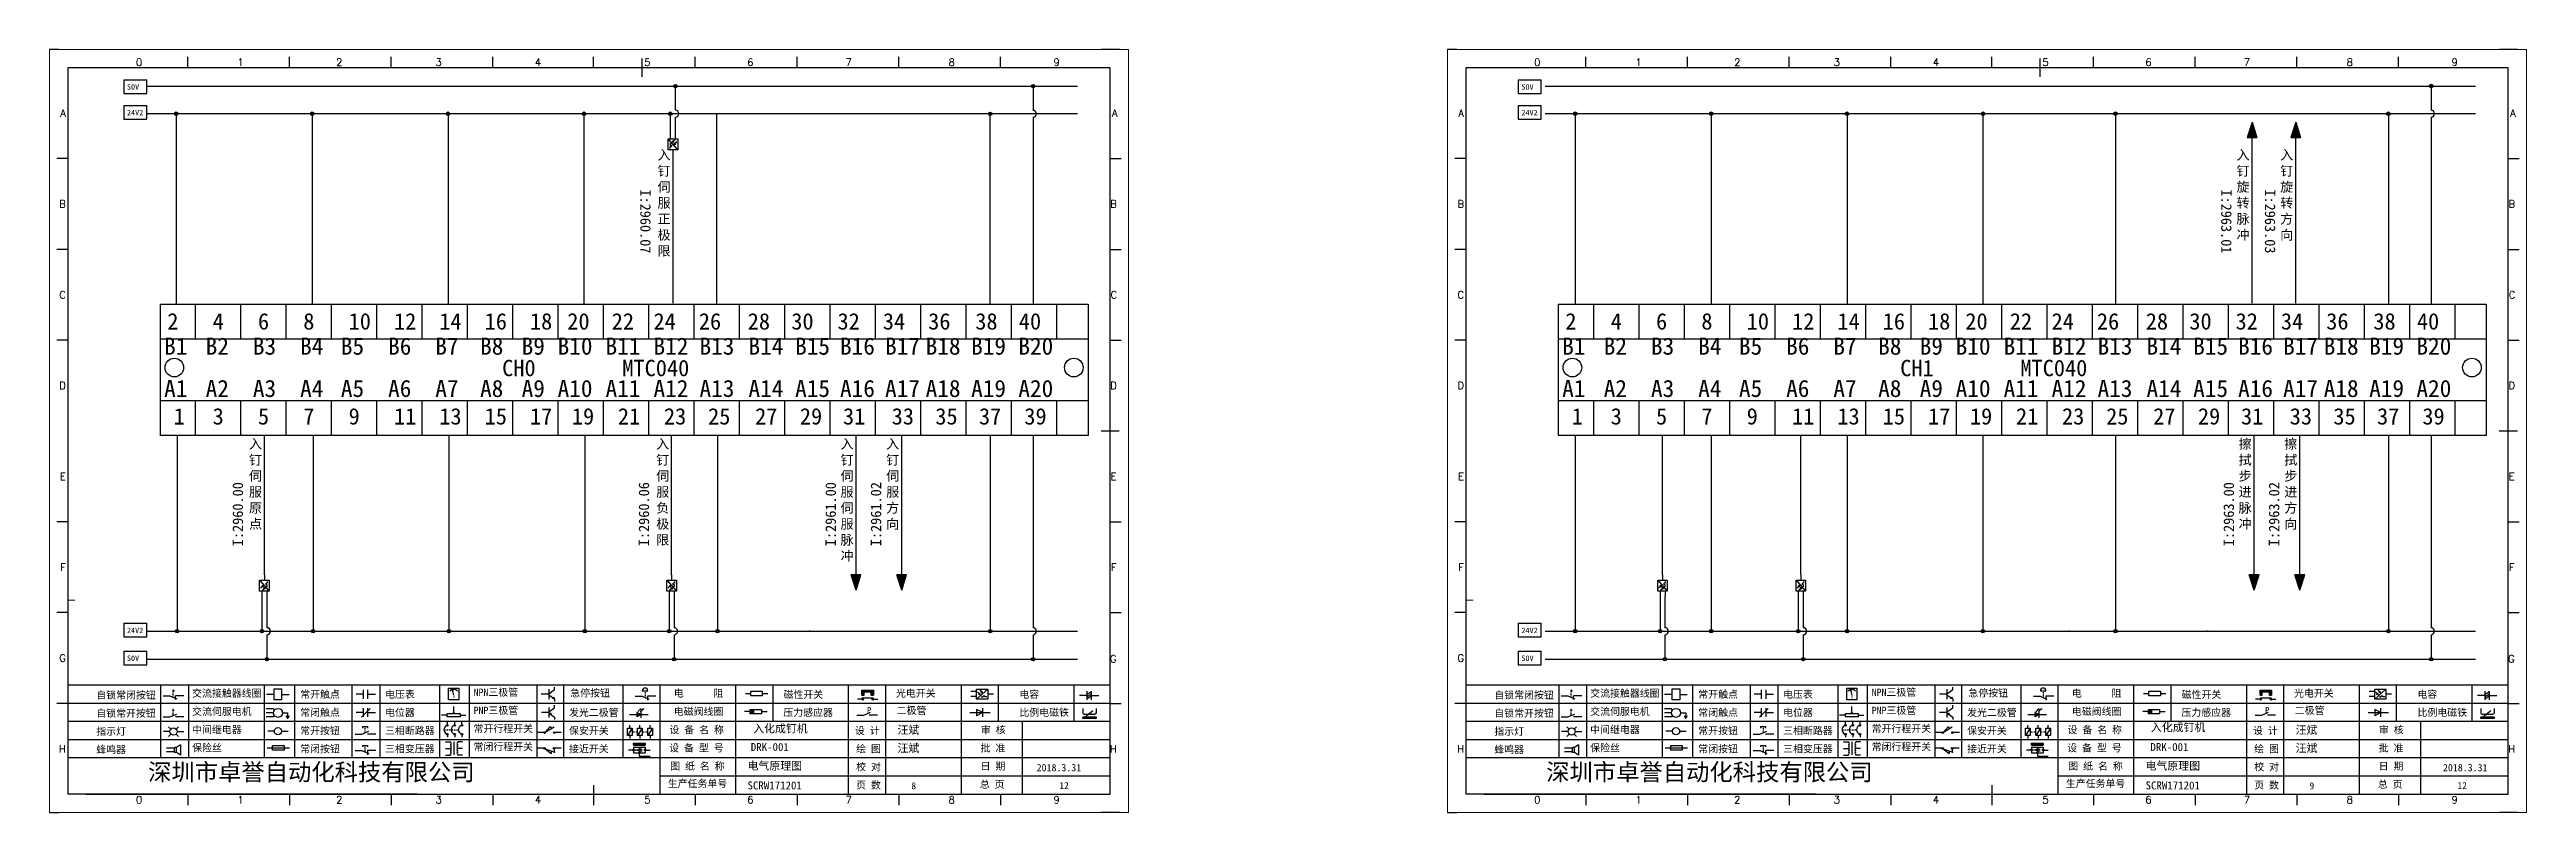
# Model space of a CAD drawing. Header units: millimetres. Extents: x 175 to 4940, y -2082 to 1907.
# Drawn here: x 1312 to 1994, y 399 to 609 of the extents above; entities that cross this region are included whole.
import ezdxf
from ezdxf.enums import TextEntityAlignment as Align

# ---------------------------------------------------------------- set-up
doc = ezdxf.new("R2010")
doc.units = ezdxf.units.MM
doc.layers.add('AE_BOR', color=1, linetype='Continuous')
doc.layers.add('MISC', color=2, linetype='Continuous')
doc.styles.get("Standard").update_dxf_attribs({"font": ''})
doc.styles.add('WD', font='romans.shx', dxfattribs={"width": 0.8, "bigfont": 'gbcbig.shx'})
doc.styles.add('样式 0', font='')
doc.styles.add('汉字', font='')
doc.styles.get('Standard').set_extended_font_data('SimSun')
doc.styles.get('样式 0').set_extended_font_data('KaiTi_GB2312')
doc.styles.get('汉字').set_extended_font_data('新宋体')

msp = doc.modelspace()

# ---------------------------------------------------------------- texts
at = {"color": 0, "lineweight": -2, "attachment_point": 1}
for s, insert, char_height, width in [('{\\H0.91667x;\\C256;入钉伺服正极限}', (1479.012, 581.394), 2.88, 5.06563), ('{\\H0.91667x;\\C256;入钉旋转脉冲}', (1913.696, 581.394), 2.88, 5.06563), ('{\\H0.91667x;\\C256;入钉旋转方向}', (1925.73, 581.394), 2.88, 5.06563), ('2', (1344.048, 536.524), 4.518, 6.91533), ('4', (1356.528, 536.524), 4.518, 6.91533), ('6', (1369.008, 536.524), 4.518, 6.91533), ('8', (1381.488, 536.524), 4.518, 6.91533), ('10', (1393.968, 536.524), 4.5182, 6.91533), ('12', (1406.448, 536.524), 4.5182, 6.91533), ('14', (1418.928, 536.524), 4.5182, 6.91533), ('16', (1431.408, 536.524), 4.5182, 6.91533), ('18', (1443.888, 536.524), 4.5182, 6.91533), ('20', (1454.16, 536.524), 4.5182, 6.91533), ('22', (1466.395, 536.524), 4.5182, 6.91533), ('24', (1477.893, 536.524), 4.5182, 6.91533), ('26', (1490.373, 536.524), 4.5182, 6.91533), ('28', (1503.835, 536.524), 4.5182, 6.91533), ('30', (1515.824, 536.524), 4.5182, 6.91533), ('32', (1528.549, 536.524), 4.5182, 6.91533), ('34', (1541.03, 536.524), 4.5182, 6.91533), ('36', (1553.51, 536.524), 4.5182, 6.91533), ('38', (1566.48, 536.524), 4.5182, 6.91533), ('40', (1578.469, 536.524), 4.5182, 6.91533), ('2', (1728.928, 536.524), 4.518, 6.91533), ('4', (1741.408, 536.524), 4.518, 6.91533), ('6', (1753.888, 536.524), 4.518, 6.91533), ('8', (1766.368, 536.524), 4.518, 6.91533), ('10', (1778.848, 536.524), 4.5182, 6.91533), ('12', (1791.328, 536.524), 4.5182, 6.91533), ('14', (1803.808, 536.524), 4.5182, 6.91533), ('16', (1816.288, 536.524), 4.5182, 6.91533), ('18', (1828.768, 536.524), 4.5182, 6.91533), ('20', (1839.04, 536.524), 4.5182, 6.91533), ('22', (1851.275, 536.524), 4.5182, 6.91533), ('24', (1862.773, 536.524), 4.5182, 6.91533), ('26', (1875.253, 536.524), 4.5182, 6.91533), ('28', (1888.715, 536.524), 4.5182, 6.91533), ('30', (1900.704, 536.524), 4.5182, 6.91533), ('32', (1913.429, 536.524), 4.5182, 6.91533), ('34', (1925.91, 536.524), 4.5182, 6.91533), ('36', (1938.39, 536.524), 4.5182, 6.91533), ('38', (1951.36, 536.524), 4.5182, 6.91533), ('40', (1963.349, 536.524), 4.5182, 6.91533), ('B1', (1343.175, 529.781), 4.7064, 7.20347), ('B2', (1354.614, 529.781), 4.7064, 7.20347), ('B3', (1367.614, 529.781), 4.7064, 7.20347), ('B4', (1380.614, 529.781), 4.7064, 7.20347), ('B5', (1391.83, 529.781), 4.7064, 7.20347), ('B6', (1404.83, 529.781), 4.7064, 7.20347), ('B7', (1417.83, 529.781), 4.7064, 7.20347), ('B8', (1430.161, 529.781), 4.7064, 7.20347), ('B9', (1441.6, 529.781), 4.7064, 7.20347), ('B10', (1451.502, 529.781), 4.7064, 7.20347), ('B11', (1464.702, 529.781), 4.7064, 7.20347), ('B12', (1477.902, 529.781), 4.7064, 7.20347), ('B13', (1490.563, 529.781), 4.7064, 7.20347), ('B14', (1504.043, 529.781), 4.7064, 7.20347), ('B15', (1516.883, 529.781), 4.7064, 7.20347), ('B16', (1529.244, 529.781), 4.7064, 7.20347), ('B17', (1541.642, 529.781), 4.7064, 7.20347), ('B18', (1552.824, 529.781), 4.7064, 7.20347), ('B19', (1565.345, 529.781), 4.7064, 7.20347), ('B20', (1578.345, 529.781), 4.7064, 7.20347), ('B1', (1728.055, 529.781), 4.7064, 7.20347), ('B2', (1739.494, 529.781), 4.7064, 7.20347), ('B3', (1752.494, 529.781), 4.7064, 7.20347), ('B4', (1765.494, 529.781), 4.7064, 7.20347), ('B5', (1776.71, 529.781), 4.7064, 7.20347), ('B6', (1789.71, 529.781), 4.7064, 7.20347), ('B7', (1802.71, 529.781), 4.7064, 7.20347), ('B8', (1815.041, 529.781), 4.7064, 7.20347), ('B9', (1826.48, 529.781), 4.7064, 7.20347), ('B10', (1836.382, 529.781), 4.7064, 7.20347), ('B11', (1849.582, 529.781), 4.7064, 7.20347), ('B12', (1862.782, 529.781), 4.7064, 7.20347), ('B13', (1875.443, 529.781), 4.7064, 7.20347), ('B14', (1888.923, 529.781), 4.7064, 7.20347), ('B15', (1901.763, 529.781), 4.7064, 7.20347), ('B16', (1914.124, 529.781), 4.7064, 7.20347), ('B17', (1926.522, 529.781), 4.7064, 7.20347), ('B18', (1937.704, 529.781), 4.7064, 7.20347), ('B19', (1950.225, 529.781), 4.7064, 7.20347), ('B20', (1963.225, 529.781), 4.7064, 7.20347), (' CH0      ^IMTC040 ', (1433.16, 523.676), 4.51818, 97.09992), (' CH1      ^IMTC040 ', (1818.04, 523.676), 4.51818, 97.09992), ('A1', (1343.175, 518.148), 4.7064, 7.20347), ('A2', (1354.614, 518.148), 4.7064, 7.20347), ('A3', (1367.614, 518.148), 4.7064, 7.20347), ('A4', (1380.614, 518.148), 4.7064, 7.20347), ('A5', (1391.83, 518.148), 4.7064, 7.20347), ('A6', (1404.83, 518.148), 4.7064, 7.20347), ('A7', (1417.83, 518.148), 4.7064, 7.20347), ('A8', (1430.161, 518.148), 4.7064, 7.20347), ('A9', (1441.6, 518.148), 4.7064, 7.20347), ('A10', (1451.502, 518.148), 4.7064, 7.20347), ('A11', (1464.702, 518.148), 4.7064, 7.20347), ('A12', (1477.902, 518.148), 4.7064, 7.20347), ('A13', (1490.563, 518.148), 4.7064, 7.20347), ('A14', (1504.043, 518.148), 4.7064, 7.20347), ('A15', (1516.883, 518.148), 4.7064, 7.20347), ('A16', (1529.244, 518.148), 4.7064, 7.20347), ('A17', (1541.642, 518.148), 4.7064, 7.20347), ('A18', (1552.824, 518.148), 4.7064, 7.20347), ('A19', (1565.345, 518.148), 4.7064, 7.20347), ('A20', (1578.345, 518.148), 4.7064, 7.20347), ('A1', (1728.055, 518.148), 4.7064, 7.20347), ('A2', (1739.494, 518.148), 4.7064, 7.20347), ('A3', (1752.494, 518.148), 4.7064, 7.20347), ('A4', (1765.494, 518.148), 4.7064, 7.20347), ('A5', (1776.71, 518.148), 4.7064, 7.20347), ('A6', (1789.71, 518.148), 4.7064, 7.20347), ('A7', (1802.71, 518.148), 4.7064, 7.20347), ('A8', (1815.041, 518.148), 4.7064, 7.20347), ('A9', (1826.48, 518.148), 4.7064, 7.20347), ('A10', (1836.382, 518.148), 4.7064, 7.20347), ('A11', (1849.582, 518.148), 4.7064, 7.20347), ('A12', (1862.782, 518.148), 4.7064, 7.20347), ('A13', (1875.443, 518.148), 4.7064, 7.20347), ('A14', (1888.923, 518.148), 4.7064, 7.20347), ('A15', (1901.763, 518.148), 4.7064, 7.20347), ('A16', (1914.124, 518.148), 4.7064, 7.20347), ('A17', (1926.522, 518.148), 4.7064, 7.20347), ('A18', (1937.704, 518.148), 4.7064, 7.20347), ('A19', (1950.225, 518.148), 4.7064, 7.20347), ('A20', (1963.225, 518.148), 4.7064, 7.20347), ('1', (1345.803, 510.377), 4.518, 6.91533), ('3', (1356.528, 510.377), 4.518, 6.91533), ('5', (1369.008, 510.377), 4.518, 6.91533), ('7', (1381.488, 510.377), 4.518, 6.91533), ('9', (1393.968, 510.377), 4.518, 6.91533), ('11', (1406.448, 510.377), 4.5182, 6.91533), ('13', (1418.928, 510.377), 4.5182, 6.91533), ('15', (1431.408, 510.377), 4.5182, 6.91533), ('17', (1443.888, 510.377), 4.5182, 6.91533), ('19', (1455.424, 510.377), 4.5182, 6.91533), ('21', (1468.096, 510.377), 4.5182, 6.91533), ('23', (1480.768, 510.377), 4.5182, 6.91533), ('25', (1492.923, 510.377), 4.5182, 6.91533), ('27', (1505.864, 510.377), 4.5182, 6.91533), ('29', (1518.19, 510.377), 4.5182, 6.91533), ('31', (1530.057, 510.377), 4.5182, 6.91533), ('33', (1543.457, 510.377), 4.5182, 6.91533), ('35', (1555.477, 510.377), 4.5182, 6.91533), ('37', (1567.497, 510.377), 4.5182, 6.91533), ('39', (1579.977, 510.377), 4.5182, 6.91533), ('1', (1730.683, 510.377), 4.518, 6.91533), ('3', (1741.408, 510.377), 4.518, 6.91533), ('5', (1753.888, 510.377), 4.518, 6.91533), ('7', (1766.368, 510.377), 4.518, 6.91533), ('9', (1778.848, 510.377), 4.518, 6.91533), ('11', (1791.328, 510.377), 4.5182, 6.91533), ('13', (1803.808, 510.377), 4.5182, 6.91533), ('15', (1816.288, 510.377), 4.5182, 6.91533), ('17', (1828.768, 510.377), 4.5182, 6.91533), ('19', (1840.304, 510.377), 4.5182, 6.91533), ('21', (1852.976, 510.377), 4.5182, 6.91533), ('23', (1865.648, 510.377), 4.5182, 6.91533), ('25', (1877.803, 510.377), 4.5182, 6.91533), ('27', (1890.744, 510.377), 4.5182, 6.91533), ('29', (1903.07, 510.377), 4.5182, 6.91533), ('31', (1914.937, 510.377), 4.5182, 6.91533), ('33', (1928.337, 510.377), 4.5182, 6.91533), ('35', (1940.357, 510.377), 4.5182, 6.91533), ('37', (1952.377, 510.377), 4.5182, 6.91533), ('39', (1964.857, 510.377), 4.5182, 6.91533), ('{\\H0.91667x;\\C256; 入钉伺服原点}', (1366.525, 501.835), 2.88, 5.06563), ('{\\H0.91667x;\\C256;入钉伺服负极限}', (1478.634, 501.835), 2.88, 5.06563), ('{\\H0.91667x;\\C256;入钉伺服伺服脉冲}', (1529.386, 501.835), 2.88, 5.06563), ('{\\H0.91667x;\\C256;入钉伺服方向}', (1541.956, 501.835), 2.88, 5.06563), ('{\\H0.91667x;\\C256;擦拭步进脉冲}', (1914.27, 501.835), 2.88, 5.06563), ('{\\H0.91667x;\\C256;擦拭步进方向}', (1926.84, 501.835), 2.88, 5.06563), ('深圳市卓誉自动化科技有限公司', (1338.767, 412.548), 4.70644, 96.11383), ('深圳市卓誉自动化科技有限公司', (1723.651, 412.548), 4.70644, 96.11383)]:
    msp.add_mtext(s, dxfattribs=dict(at, insert=insert, char_height=char_height, width=width))
at = {"color": 0, "lineweight": -2, "char_height": 2.88, "width": 5.06563, "attachment_point": 1}
for s, insert, rotation in [('I:2960.07', (1477.152, 570.58), 270), ('I:2963.01', (1912.368, 570.58), 270), ('I:2963.03', (1924.401, 570.58), 270), ('I:2960.00', (1362.007, 472.372), 90), ('I:2960.06', (1473.81, 472.372), 90), ('I:2961.00', (1525.232, 472.372), 90), ('I:2961.02', (1537.698, 472.372), 90), ('I:2963.00', (1910.116, 472.372), 90), ('I:2963.02', (1922.582, 472.372), 90)]:
    msp.add_mtext(s, dxfattribs=dict(at, insert=insert, rotation=rotation))
at = {"char_height": 2, "attachment_point": 1, "style": '汉字'}
for s, insert in [('{\\fKaiTi_GB2312|b0|i0|c134|p49;自锁常闭按钮}', (1324.489, 432.391)), ('{\\fKaiTi_GB2312|b0|i0|c134|p49;交流接触器线圈}', (1350.884, 432.885)), ('{\\fKaiTi_GB2312|b0|i0|c134|p49;常开触点}', (1380.637, 432.598)), ('{\\fKaiTi_GB2312|b0|i0|c134|p49;电压表}', (1403.997, 432.607)), ('{\\fKaiTi_GB2312|b0|i0|c134|p49;NPN三极管}', (1428.363, 433.169)), ('{\\fKaiTi_GB2312|b0|i0|c134|p49;急停按钮}', (1454.985, 432.956)), ('{\\fKaiTi_GB2312|b0|i0|c134|p49;电      阻}', (1483.491, 432.884)), ('{\\fKaiTi_GB2312|b0|i0|c134|p49;磁性开关}', (1513.702, 432.548)), ('{\\fKaiTi_GB2312|b0|i0|c134|p49;光电开关}', (1544.653, 432.885)), ('{\\fKaiTi_GB2312|b0|i0|c134|p49;电容}', (1578.628, 432.598)), ('{\\fKaiTi_GB2312|b0|i0|c134|p49;自锁常闭按钮}', (1709.374, 432.391)), ('{\\fKaiTi_GB2312|b0|i0|c134|p49;交流接触器线圈}', (1735.768, 432.885)), ('{\\fKaiTi_GB2312|b0|i0|c134|p49;常开触点}', (1765.521, 432.598)), ('{\\fKaiTi_GB2312|b0|i0|c134|p49;电压表}', (1788.881, 432.607)), ('{\\fKaiTi_GB2312|b0|i0|c134|p49;NPN三极管}', (1813.248, 433.169)), ('{\\fKaiTi_GB2312|b0|i0|c134|p49;急停按钮}', (1839.869, 432.956)), ('{\\fKaiTi_GB2312|b0|i0|c134|p49;电      阻}', (1868.376, 432.884)), ('{\\fKaiTi_GB2312|b0|i0|c134|p49;磁性开关}', (1898.586, 432.548)), ('{\\fKaiTi_GB2312|b0|i0|c134|p49;光电开关}', (1929.537, 432.885)), ('{\\fKaiTi_GB2312|b0|i0|c134|p49;电容}', (1963.513, 432.598)), ('{\\fKaiTi_GB2312|b0|i0|c134|p49;自锁常开按钮}', (1324.489, 427.391)), ('{\\fKaiTi_GB2312|b0|i0|c134|p49;交流伺服电机}', (1350.884, 427.885)), ('{\\fKaiTi_GB2312|b0|i0|c134|p49;中间继电器}', (1350.884, 422.885)), ('{\\fKaiTi_GB2312|b0|i0|c134|p49;常闭触点}', (1380.637, 427.598)), ('{\\fKaiTi_GB2312|b0|i0|c134|p49;常开按钮}', (1380.637, 422.598)), ('{\\fKaiTi_GB2312|b0|i0|c134|p49;三相断路器}', (1403.997, 422.607)), ('{\\fKaiTi_GB2312|b0|i0|c134|p49;电位器}', (1403.997, 427.607)), ('{\\fKaiTi_GB2312|b0|i0|c134|p49;PNP三极管}', (1428.363, 428.169)), ('{\\fKaiTi_GB2312|b0|i0|c134|p49;常开行程开关}', (1428.363, 423.169)), ('{\\fKaiTi_GB2312|b0|i0|c134|p49;保安开关}', (1454.652, 422.598)), ('{\\fKaiTi_GB2312|b0|i0|c134|p49;发光二极管}', (1454.652, 427.598)), ('{\\fKaiTi_GB2312|b0|i0|c134|p0;设 备 名 称}', (1482.284, 422.832)), ('{\\fKaiTi_GB2312|b0|i0|c134|p49;电磁阀线圈}', (1483.491, 427.884)), ('{\\fKaiTi_GB2312|b0|i0|c134|p49;压力感应器}', (1513.649, 427.607)), ('{\\fKaiTi_GB2312|b0|i0|c134|p0;设 计}', (1533.351, 422.616)), ('{\\fKaiTi_GB2312|b0|i0|c134|p49;二极管}', (1544.834, 428.169)), ('{\\fKaiTi_GB2312|b0|i0|c134|p0;审 核}', (1568.019, 422.826)), ('{\\fKaiTi_GB2312|b0|i0|c134|p49;比例电磁铁}', (1578.628, 427.598)), ('{\\fKaiTi_GB2312|b0|i0|c134|p49;自锁常开按钮}', (1709.374, 427.391)), ('{\\fKaiTi_GB2312|b0|i0|c134|p49;交流伺服电机}', (1735.768, 427.885)), ('{\\fKaiTi_GB2312|b0|i0|c134|p49;中间继电器}', (1735.768, 422.885)), ('{\\fKaiTi_GB2312|b0|i0|c134|p49;常闭触点}', (1765.521, 427.598)), ('{\\fKaiTi_GB2312|b0|i0|c134|p49;常开按钮}', (1765.521, 422.598)), ('{\\fKaiTi_GB2312|b0|i0|c134|p49;三相断路器}', (1788.881, 422.607)), ('{\\fKaiTi_GB2312|b0|i0|c134|p49;电位器}', (1788.881, 427.607)), ('{\\fKaiTi_GB2312|b0|i0|c134|p49;PNP三极管}', (1813.248, 428.169)), ('{\\fKaiTi_GB2312|b0|i0|c134|p49;常开行程开关}', (1813.248, 423.169)), ('{\\fKaiTi_GB2312|b0|i0|c134|p49;保安开关}', (1839.536, 422.598)), ('{\\fKaiTi_GB2312|b0|i0|c134|p49;发光二极管}', (1839.536, 427.598)), ('{\\fKaiTi_GB2312|b0|i0|c134|p0;设 备 名 称}', (1867.168, 422.832)), ('{\\fKaiTi_GB2312|b0|i0|c134|p49;电磁阀线圈}', (1868.376, 427.884)), ('{\\fKaiTi_GB2312|b0|i0|c134|p49;压力感应器}', (1898.533, 427.607)), ('{\\fKaiTi_GB2312|b0|i0|c134|p0;设 计}', (1918.236, 422.616)), ('{\\fKaiTi_GB2312|b0|i0|c134|p49;二极管}', (1929.719, 428.169)), ('{\\fKaiTi_GB2312|b0|i0|c134|p0;审 核}', (1952.903, 422.826)), ('{\\fKaiTi_GB2312|b0|i0|c134|p49;比例电磁铁}', (1963.513, 427.598)), ('{\\fKaiTi_GB2312|b0|i0|c134|p49;指示灯}', (1324.489, 422.391)), ('{\\fKaiTi_GB2312|b0|i0|c134|p49;蜂鸣器}', (1324.489, 417.391)), ('{\\fKaiTi_GB2312|b0|i0|c134|p49;保险丝}', (1350.884, 417.885)), ('{\\fKaiTi_GB2312|b0|i0|c134|p49;常闭按钮}', (1380.637, 417.598)), ('{\\fKaiTi_GB2312|b0|i0|c134|p49;三相变压器}', (1403.997, 417.607)), ('{\\fKaiTi_GB2312|b0|i0|c134|p49;常闭行程开关}', (1428.363, 418.169)), ('{\\fKaiTi_GB2312|b0|i0|c134|p49;接近开关}', (1454.652, 417.598)), ('{\\fKaiTi_GB2312|b0|i0|c134|p0;设 备 型 号}', (1482.21, 417.832)), ('{\\fKaiTi_GB2312|b0|i0|c134|p0;绘 图}', (1533.68, 417.616)), ('{\\fKaiTi_GB2312|b0|i0|c134|p0;批 准}', (1567.949, 417.826)), ('{\\fKaiTi_GB2312|b0|i0|c134|p49;指示灯}', (1709.374, 422.391)), ('{\\fKaiTi_GB2312|b0|i0|c134|p49;蜂鸣器}', (1709.374, 417.391)), ('{\\fKaiTi_GB2312|b0|i0|c134|p49;保险丝}', (1735.768, 417.885)), ('{\\fKaiTi_GB2312|b0|i0|c134|p49;常闭按钮}', (1765.521, 417.598)), ('{\\fKaiTi_GB2312|b0|i0|c134|p49;三相变压器}', (1788.881, 417.607)), ('{\\fKaiTi_GB2312|b0|i0|c134|p49;常闭行程开关}', (1813.248, 418.169)), ('{\\fKaiTi_GB2312|b0|i0|c134|p49;接近开关}', (1839.536, 417.598)), ('{\\fKaiTi_GB2312|b0|i0|c134|p0;设 备 型 号}', (1867.094, 417.832)), ('{\\fKaiTi_GB2312|b0|i0|c134|p0;绘 图}', (1918.564, 417.616)), ('{\\fKaiTi_GB2312|b0|i0|c134|p0;批 准}', (1952.833, 417.826)), ('{\\fKaiTi_GB2312|b0|i0|c134|p0;图 纸 名 称}', (1482.494, 412.832)), ('{\\fKaiTi_GB2312|b0|i0|c134|p0;校 对}', (1533.68, 412.616)), ('{\\fKaiTi_GB2312|b0|i0|c134|p0;日 期}', (1567.949, 412.826)), ('{\\fKaiTi_GB2312|b0|i0|c134|p0;图 纸 名 称}', (1867.378, 412.832)), ('{\\fKaiTi_GB2312|b0|i0|c134|p0;校 对}', (1918.564, 412.616)), ('{\\fKaiTi_GB2312|b0|i0|c134|p0;日 期}', (1952.833, 412.826)), ('{\\fKaiTi_GB2312|b0|i0|c134|p0;生产任务单号}', (1481.832, 408.049)), ('{\\fKaiTi_GB2312|b0|i0|c134|p0;页 数}', (1533.68, 407.616)), ('{\\fKaiTi_GB2312|b0|i0|c134|p0;总 页}', (1567.721, 407.826)), ('{\\fKaiTi_GB2312|b0|i0|c134|p0;生产任务单号}', (1866.717, 408.049)), ('{\\fKaiTi_GB2312|b0|i0|c134|p0;页 数}', (1918.564, 407.616)), ('{\\fKaiTi_GB2312|b0|i0|c134|p0;总 页}', (1952.605, 407.826))]:
    msp.add_mtext(s, dxfattribs=dict(at, insert=insert))
at = {"attachment_point": 1}
for s, insert, char_height, width in [('入化成钉机', (1505.35, 423.269), 2.2, 24.33474), ('汪斌', (1545.063, 422.875), 2.2, 15.31746), ('入化成钉机', (1890.123, 423.604), 2.2, 24.33474), ('汪斌', (1929.947, 422.875), 2.2, 15.31746), ('DRK-001', (1504.689, 418.19), 2.2, 25.88003), ('汪斌', (1545.063, 417.875), 2.2, 15.31746), ('DRK-001', (1890, 418.19), 2.2, 25.88003), ('汪斌', (1929.947, 417.875), 2.2, 15.31746), ('{\\fKaiTi_GB2312|b0|i0|c134|p49;电气原理图}', (1503.777, 413.024), 2.2, 25.88003), ('{\\fKaiTi_GB2312|b0|i0|c134|p49;2018.3.31}', (1583.389, 412.416), 2, 60.2542), ('{\\fKaiTi_GB2312|b0|i0|c134|p49;电气原理图}', (1888.661, 413.024), 2.2, 25.88003), ('{\\fKaiTi_GB2312|b0|i0|c134|p49;2018.3.31}', (1970.533, 412.416), 2, 60.2542), ('{\\fKaiTi_GB2312|b0|i0|c134|p49;SCRW171201}', (1503.777, 407.624), 2.2, 25.68687), ('{\\fKaiTi_GB2312|b0|i0|c134|p49;8}', (1548.897, 407.379), 1.92, 10.15907), ('{\\fKaiTi_GB2312|b0|i0|c134|p49;12}', (1589.626, 407.431), 1.92, 11.84593), ('{\\fKaiTi_GB2312|b0|i0|c134|p49;SCRW171201}', (1888.661, 407.624), 2.2, 25.68687), ('{\\fKaiTi_GB2312|b0|i0|c134|p49;9}', (1933.782, 407.379), 1.92, 10.15907), ('{\\fKaiTi_GB2312|b0|i0|c134|p49;12}', (1974.51, 407.431), 1.92, 11.84593)]:
    msp.add_mtext(s, dxfattribs=dict(at, insert=insert, char_height=char_height, width=width))
at = {"layer": 'AE_BOR', "style": 'WD'}
for s, p in [('0', (1336.3, 604.577)), ('1', (1364.226, 604.577)), ('2', (1391.375, 604.577)), ('3', (1418.775, 604.577)), ('4', (1446.076, 604.577)), ('5', (1476.225, 604.577)), ('6', (1504.57, 604.577)), ('7', (1531.668, 604.577)), ('8', (1559.998, 604.577)), ('9', (1588.862, 604.577)), ('0', (1721.184, 604.577)), ('1', (1749.11, 604.577)), ('2', (1776.26, 604.577)), ('3', (1803.66, 604.577)), ('4', (1830.96, 604.577)), ('5', (1861.109, 604.577)), ('6', (1889.454, 604.577)), ('7', (1916.552, 604.577)), ('8', (1944.882, 604.577)), ('9', (1973.746, 604.577)), ('0', (1336.3, 401.577)), ('1', (1364.226, 401.577)), ('2', (1391.375, 401.577)), ('3', (1418.775, 401.577)), ('4', (1446.076, 401.577)), ('5', (1476.225, 401.577)), ('6', (1504.57, 401.577)), ('7', (1531.668, 401.577)), ('8', (1559.998, 401.577)), ('9', (1588.862, 401.577)), ('0', (1721.184, 401.577)), ('1', (1749.11, 401.577)), ('2', (1776.26, 401.577)), ('3', (1803.66, 401.577)), ('4', (1830.96, 401.577)), ('5', (1861.109, 401.577)), ('6', (1889.454, 401.577)), ('7', (1916.552, 401.577)), ('8', (1944.882, 401.577)), ('9', (1973.746, 401.577))]:
    msp.add_text(s, height=2, dxfattribs=at).set_placement(p, align=Align.CENTER)
for s, p in [('A', (1316.133, 591.577)), ('A', (1605.657, 591.577)), ('A', (1701.018, 591.577)), ('A', (1990.542, 591.577)), ('B', (1316.133, 566.577)), ('B', (1605.467, 566.577)), ('B', (1701.018, 566.577)), ('B', (1990.351, 566.577)), ('C', (1316.133, 541.577)), ('C', (1605.562, 541.577)), ('C', (1701.018, 541.577)), ('C', (1990.446, 541.577)), ('D', (1316.133, 516.577)), ('D', (1605.467, 516.577)), ('D', (1701.018, 516.577)), ('D', (1990.351, 516.577)), ('E', (1316.133, 491.577)), ('E', (1605.372, 491.577)), ('E', (1701.018, 491.577)), ('E', (1990.256, 491.577)), ('F', (1316.133, 466.577)), ('F', (1605.372, 466.577)), ('F', (1605.372, 466.577)), ('F', (1701.018, 466.577)), ('F', (1990.256, 466.577)), ('F', (1990.256, 466.577)), ('G', (1316.133, 441.577)), ('G', (1605.372, 441.358)), ('G', (1701.018, 441.577)), ('G', (1990.256, 441.358)), ('H', (1316.133, 416.577)), ('H', (1605.467, 416.577)), ('H', (1701.018, 416.577)), ('H', (1990.351, 416.577))]:
    msp.add_text(s, height=2, dxfattribs=at).set_placement(p, align=Align.MIDDLE_RIGHT)
at = {"layer": 'MISC', "color": 0, "char_height": 1.5, "width": 5.01683, "attachment_point": 1, "style": '样式 0'}
for s, insert in [('S0V', (1332.935, 599.538)), ('S0V', (1716.822, 599.538)), ('24V2', (1332.935, 592.461)), ('24V2', (1716.822, 592.461)), ('24V2', (1332.935, 449.938)), ('24V2', (1716.822, 449.938)), ('S0V', (1332.935, 442.28)), ('S0V', (1716.822, 442.28))]:
    msp.add_mtext(s, dxfattribs=dict(at, insert=insert))

# ---------------------------------------------------------------- blocks, each defined once
blk = doc.blocks.new('光电开关')
at = {"linetype": 'ByBlock'}
h = blk.add_hatch(dxfattribs=at)
h.set_pattern_fill('ANSI31', color=256, scale=0.01, style=0)
h.set_pattern_definition([(45, (0.172267, 0), (-0.0224506403, 0.0224506403), [])])
h.paths.add_polyline_path([(-1882.44, -776.34), (-1882.5, -775.91), (-1882.68, -776.07)])
h.paths.add_polyline_path([(-1882.86, -776.23), (-1882.44, -776.34), (-1882.68, -776.07)])
h.paths.add_polyline_path([(-1883.05, -776.88), (-1883.11, -776.45), (-1883.29, -776.61)])
h.paths.add_polyline_path([(-1883.47, -776.77), (-1883.05, -776.88), (-1883.29, -776.61)])
for p, q in [((-1884.01, -775.96), (-1885.56, -775.96)), ((-1880.91, -775.3), (-1884.01, -778.05)), ((-1883.75, -776.09), (-1883.05, -776.88)), ((-1883.11, -776.45), (-1883.47, -776.77)), ((-1883.05, -776.88), (-1883.47, -776.77)), ((-1883.14, -775.55), (-1882.44, -776.34)), ((-1883.05, -776.88), (-1883.11, -776.45)), ((-1882.5, -775.91), (-1882.86, -776.23)), ((-1882.44, -776.34), (-1882.86, -776.23)), ((-1882.44, -776.34), (-1882.5, -775.91)), ((-1882.23, -777.47), (-1882.23, -777.14)), ((-1882.23, -777.14), (-1881.78, -777.14)), ((-1881.78, -777.47), (-1881.78, -777.14)), ((-1879.37, -776.67), (-1880.91, -776.67)), ((-1884.01, -777.39), (-1885.56, -777.39)), ((-1882.78, -777.47), (-1882.23, -777.47)), ((-1881.23, -777.47), (-1881.78, -777.47))]:
    blk.add_line(p, q, dxfattribs=at)
blk.add_lwpolyline([(-1884.01, -775.3), (-1880.91, -775.3), (-1880.91, -778.05), (-1884.01, -778.05)], close=True, dxfattribs=at)
blk = doc.blocks.new('磁性开关')
at = {"linetype": 'ByBlock'}
h = blk.add_hatch(dxfattribs=at)
h.set_pattern_fill('ANSI31', color=256, scale=0.1, style=0)
h.paths.add_polyline_path([(-1910.88, -776.69), (-1910.88, -775.29), (-1907.69, -775.29), (-1907.69, -776.69), (-1908.31, -776.69), (-1908.31, -775.79), (-1910.25, -775.79), (-1910.25, -776.69)])
for p, q in [((-1910.88, -776.69), (-1910.88, -775.29)), ((-1910.88, -775.29), (-1907.69, -775.29)), ((-1910.88, -776.69), (-1910.25, -776.69)), ((-1910.25, -776.69), (-1910.25, -775.79)), ((-1910.25, -775.79), (-1908.31, -775.79)), ((-1908.31, -776.69), (-1908.31, -775.79)), ((-1908.31, -776.69), (-1907.69, -776.69)), ((-1907.69, -775.29), (-1907.69, -776.69)), ((-1910.91, -777.81), (-1912.09, -777.81)), ((-1910.88, -777.39), (-1907.69, -777.39)), ((-1907.66, -777.81), (-1906.48, -777.81))]:
    blk.add_line(p, q, dxfattribs=at)
for centre in [(-1910.68, -777.81), (-1907.88, -777.81)]:
    blk.add_circle(centre, 0.225, dxfattribs=at)
blk = doc.blocks.new('*U4')
at = {"linetype": 'ByBlock'}
for p, q in [((-1911.92, -782.07), (-1910.06, -782.07)), ((-1910.06, -782.07), (-1908.18, -782.88)), ((-1909.23, -780.45), (-1909.23, -780.67)), ((-1909.23, -780.45), (-1908.92, -780.84)), ((-1909.23, -780.84), (-1909.23, -781.05)), ((-1909.23, -781.23), (-1909.23, -781.44)), ((-1909.23, -781.61), (-1909.23, -781.83)), ((-1909.23, -782), (-1909.23, -782.21)), ((-1909.23, -782.38), (-1909.23, -782.43)), ((-1908.52, -783.07), (-1908.52, -782.07)), ((-1906.25, -782.07), (-1908.52, -782.07))]:
    blk.add_line(p, q, dxfattribs=at)
blk = doc.blocks.new('*U6')
at = {"linetype": 'ByBlock'}
for p, q in [((-1908.88, -791.17), (-1909.23, -790.71)), ((-1909.23, -790.71), (-1909.23, -790.92)), ((-1911.92, -792.89), (-1910.06, -792.89)), ((-1910.06, -792.89), (-1908.18, -792.08)), ((-1909.23, -791.09), (-1909.23, -791.31)), ((-1909.23, -791.48), (-1909.23, -791.69)), ((-1909.23, -791.86), (-1909.23, -792.08)), ((-1909.23, -792.25), (-1909.23, -792.47)), ((-1906.25, -792.89), (-1908.52, -792.89))]:
    blk.add_line(p, q, dxfattribs=at)
blk = doc.blocks.new('蜂鸣器')
at = {"linetype": 'ByBlock'}
for p, q in [((-1908.8, -796.48), (-1911.01, -796.48)), ((-1908.8, -797.46), (-1911.01, -797.46)), ((-1908.25, -796.26), (-1908.8, -796.26)), ((-1908.8, -797.68), (-1908.8, -796.26)), ((-1908.25, -797.68), (-1908.8, -797.68)), ((-1907.17, -795.53), (-1908.25, -796.26)), ((-1908.25, -797.68), (-1908.25, -796.26)), ((-1907.17, -798.41), (-1908.25, -797.68)), ((-1907.17, -795.53), (-1907.17, -798.41))]:
    blk.add_line(p, q, dxfattribs=at)
blk = doc.blocks.new('指示灯')
at = {"linetype": 'ByBlock'}
for p, q in [((-1854.25, -776.92), (-1856.06, -776.92)), ((-1854.62, -775.59), (-1853.97, -776.23)), ((-1851.9, -775.59), (-1852.54, -776.23)), ((-1852.26, -776.92), (-1850.45, -776.92)), ((-1854.62, -778.25), (-1853.97, -777.61)), ((-1851.9, -778.25), (-1852.54, -777.61))]:
    blk.add_line(p, q, dxfattribs=at)
blk.add_circle((-1853.26, -776.92), 0.992, dxfattribs=at)
blk = doc.blocks.new('交流接触器线圈')
at = {"linetype": 'ByBlock'}
for p, q in [((-1880.82, -781.77), (-1882.87, -781.77)), ((-1878.72, -781.77), (-1876.67, -781.77))]:
    blk.add_line(p, q, dxfattribs=at)
blk.add_lwpolyline([(-1880.82, -780.28), (-1878.72, -780.28), (-1878.72, -783.26), (-1880.82, -783.26)], close=True, dxfattribs=at)
blk = doc.blocks.new('交流伺服电机')
at = {"linetype": 'ByBlock'}
for p, q in [((-1880.97, -785.75), (-1882.94, -785.75)), ((-1880.97, -786.85), (-1882.94, -786.85)), ((-1880.97, -787.94), (-1882.94, -787.94)), ((-1880.97, -785.75), (-1880.65, -786.03)), ((-1880.97, -787.94), (-1880.65, -787.67)), ((-1878.49, -786.85), (-1877.07, -786.85)), ((-1877.54, -787.72), (-1876.59, -787.72)), ((-1877.38, -788.01), (-1876.75, -788.01)), ((-1877.23, -788.29), (-1876.9, -788.29)), ((-1877.07, -786.85), (-1877.07, -787.72))]:
    blk.add_line(p, q, dxfattribs=at)
blk.add_circle((-1879.73, -786.85), 1.24, dxfattribs=at)
blk = doc.blocks.new('中间继电器')
at = {"linetype": 'ByBlock'}
for p, q in [((-1880.72, -791.92), (-1882.54, -791.92)), ((-1878.74, -791.92), (-1876.92, -791.92))]:
    blk.add_line(p, q, dxfattribs=at)
blk.add_circle((-1879.73, -791.92), 0.992, dxfattribs=at)
blk = doc.blocks.new('保险丝')
at = {"linetype": 'ByBlock'}
blk.add_line((-1882.72, -796.49), (-1876.55, -796.49), dxfattribs=at)
blk.add_lwpolyline([(-1881.2, -795.86), (-1878.06, -795.86), (-1878.06, -797.12), (-1881.2, -797.12)], close=True, dxfattribs=at)
blk = doc.blocks.new('常开按钮')
at = {"linetype": 'ByBlock'}
for p, q in [((-1911.92, -787.73), (-1910.06, -787.73)), ((-1910.06, -787.73), (-1908.18, -786.93)), ((-1909.9, -785.68), (-1908.56, -785.68)), ((-1909.9, -785.68), (-1909.9, -786.07)), ((-1909.23, -785.68), (-1909.23, -785.89)), ((-1909.23, -786.06), (-1909.23, -786.28)), ((-1909.23, -786.45), (-1909.23, -786.67)), ((-1909.23, -786.84), (-1909.23, -787.05)), ((-1909.23, -787.22), (-1909.23, -787.38)), ((-1908.56, -785.68), (-1908.56, -786.07)), ((-1906.25, -787.73), (-1908.52, -787.73))]:
    blk.add_line(p, q, dxfattribs=at)
blk = doc.blocks.new('常开触点')
at = {"linetype": 'ByBlock'}
for p, q in [((-1853.82, -781.77), (-1855.88, -781.77)), ((-1853.82, -782.99), (-1853.82, -780.56)), ((-1852.6, -782.99), (-1852.6, -780.56)), ((-1852.6, -781.77), (-1850.55, -781.77))]:
    blk.add_line(p, q, dxfattribs=at)
blk = doc.blocks.new('常闭触点')
at = {"linetype": 'ByBlock'}
for p, q in [((-1853.82, -786.77), (-1855.88, -786.77)), ((-1852.01, -785.66), (-1854.43, -788.1)), ((-1853.82, -787.99), (-1853.82, -785.56)), ((-1852.6, -787.99), (-1852.6, -785.56)), ((-1852.6, -786.77), (-1850.55, -786.77))]:
    blk.add_line(p, q, dxfattribs=at)
blk = doc.blocks.new('常闭按钮')
at = {"linetype": 'ByBlock'}
for p, q in [((-1854.11, -790.83), (-1852.77, -790.83)), ((-1854.11, -790.83), (-1854.11, -791.22)), ((-1853.44, -790.83), (-1853.44, -791.04)), ((-1852.77, -790.83), (-1852.77, -791.22)), ((-1856.13, -792.28), (-1854.28, -792.28)), ((-1854.28, -792.28), (-1852.4, -793.09)), ((-1853.44, -791.21), (-1853.44, -791.43)), ((-1853.44, -791.6), (-1853.44, -791.82)), ((-1853.44, -791.99), (-1853.44, -792.2)), ((-1853.44, -792.37), (-1853.44, -792.53)), ((-1850.47, -792.28), (-1852.73, -792.28)), ((-1852.73, -792.28), (-1852.73, -793.43))]:
    blk.add_line(p, q, dxfattribs=at)
blk = doc.blocks.new('电磁阀线圈')
at = {"linetype": 'ByBlock'}
for p, q in [((-1854.61, -796.54), (-1856.17, -796.54)), ((-1854.61, -795.92), (-1853.75, -797.16)), ((-1853.75, -795.92), (-1854.61, -797.16)), ((-1853.75, -795.92), (-1853.75, -797.16)), ((-1851.53, -796.54), (-1849.97, -796.54))]:
    blk.add_line(p, q, dxfattribs=at)
blk.add_lwpolyline([(-1854.61, -795.92), (-1851.53, -795.92), (-1851.53, -797.16), (-1854.61, -797.16)], close=True, dxfattribs=at)
blk = doc.blocks.new('电压表')
at = {"linetype": 'ByBlock'}
for p, q in [((-1814.84, -780.75), (-1814.91, -781.13)), ((-1814.6, -781.05), (-1814.91, -781.13)), ((-1814.84, -780.75), (-1814.46, -782.26)), ((-1814.84, -780.75), (-1814.6, -781.05))]:
    blk.add_line(p, q, dxfattribs=at)
blk.add_lwpolyline([(-1815.84, -780.34), (-1813.07, -780.34), (-1813.07, -783.49), (-1815.84, -783.49)], close=True, dxfattribs=at)
blk.add_arc((-1814.46, -782.26), 1.56, 46.83135, 133.16865, dxfattribs=at)
at = {"linetype": 'ByBlock', "insert": (-1814.7, -782.39), "char_height": 0.75, "width": 0.6768, "attachment_point": 1}
blk.add_mtext('V', dxfattribs=at)
blk = doc.blocks.new('电位器')
at = {"linetype": 'ByBlock'}
for p, q in [((-1816.21, -787.75), (-1817.79, -787.75)), ((-1814.45, -787.3), (-1814.62, -786.96)), ((-1814.62, -786.96), (-1814.27, -786.96)), ((-1814.45, -787.3), (-1814.45, -785.39)), ((-1814.45, -787.3), (-1814.27, -786.96)), ((-1812.68, -787.75), (-1811.1, -787.75))]:
    blk.add_line(p, q, dxfattribs=at)
blk.add_lwpolyline([(-1816.21, -787.3), (-1812.68, -787.3), (-1812.68, -788.2), (-1816.21, -788.2)], close=True, dxfattribs=at)
blk = doc.blocks.new('三相断路器')
at = {"linetype": 'ByBlock'}
for p, q in [((-1816.17, -790.33), (-1816.17, -789.7)), ((-1814.17, -790.33), (-1814.17, -789.7)), ((-1812.18, -790.33), (-1812.18, -789.7)), ((-1817.14, -791.74), (-1816.72, -791.74)), ((-1816.45, -791.74), (-1816.03, -791.74)), ((-1816.17, -793.19), (-1816.17, -793.83)), ((-1815.76, -791.74), (-1815.34, -791.74)), ((-1815.07, -791.74), (-1814.65, -791.74)), ((-1814.38, -791.74), (-1813.96, -791.74)), ((-1814.17, -793.19), (-1814.17, -793.83)), ((-1813.69, -791.74), (-1813.27, -791.74)), ((-1812.18, -793.19), (-1812.18, -793.83))]:
    blk.add_line(p, q, dxfattribs=at)
for centre in [(-1816.17, -790.55), (-1814.17, -790.55), (-1812.18, -790.55), (-1816.17, -792.98), (-1814.17, -792.98), (-1812.18, -792.98)]:
    blk.add_circle(centre, 0.219, dxfattribs=at)
for centre in [(-1815.81, -791.74), (-1813.82, -791.74), (-1811.83, -791.74)]:
    blk.add_arc(centre, 1.32, 115.57905, 244.42095, dxfattribs=at)
blk = doc.blocks.new('三相变压器')
at = {"linetype": 'ByBlock'}
for p, q in [((-1816.69, -795.03), (-1815.37, -795.03)), ((-1816.69, -796.87), (-1815.37, -796.87)), ((-1815.37, -795.03), (-1815.37, -795.24)), ((-1814.34, -798.7), (-1814.34, -795.04)), ((-1812, -795.03), (-1813.32, -795.03)), ((-1813.32, -795.03), (-1813.32, -795.24)), ((-1812, -796.87), (-1813.32, -796.87)), ((-1816.69, -798.71), (-1815.37, -798.71)), ((-1815.37, -798.71), (-1815.37, -798.5)), ((-1813.32, -798.71), (-1813.32, -798.5)), ((-1812, -798.71), (-1813.32, -798.71))]:
    blk.add_line(p, q, dxfattribs=at)
for centre, start, end in [((-1815.37, -795.51), 270, 90), ((-1815.37, -796.06), 270, 90), ((-1815.37, -796.6), 270, 90), ((-1815.37, -797.14), 270, 90), ((-1815.37, -797.68), 270, 90), ((-1813.32, -795.51), 90, 270), ((-1813.32, -796.06), 90, 270), ((-1813.32, -796.6), 90, 270), ((-1813.32, -797.14), 90, 270), ((-1813.32, -797.68), 90, 270), ((-1815.37, -798.23), 270, 90), ((-1813.32, -798.23), 90, 270)]:
    blk.add_arc(centre, 0.271, start, end, dxfattribs=at)
blk = doc.blocks.new('压力感应器')
at = {"linetype": 'ByBlock'}
for p, q in [((-1815.59, -777.73), (-1813.71, -776.93)), ((-1817.44, -777.73), (-1815.59, -777.73)), ((-1811.78, -777.73), (-1814.05, -777.73))]:
    blk.add_line(p, q, dxfattribs=at)
at = {"linetype": 'ByBlock', "insert": (-1814.65, -775.48), "char_height": 1.68, "width": 1.2242, "attachment_point": 1}
blk.add_mtext('{\\fNSimSun|b0|i0|c134|p49;P}', dxfattribs=at)
blk = doc.blocks.new('二极管')
at = {"linetype": 'ByBlock'}
for p, q in [((-1787.52, -776.77), (-1781.92, -776.77)), ((-1783.97, -776.77), (-1785.69, -775.9)), ((-1785.69, -775.9), (-1785.69, -777.65)), ((-1783.97, -776.77), (-1785.69, -777.65)), ((-1783.97, -777.99), (-1783.97, -775.56))]:
    blk.add_line(p, q, dxfattribs=at)
blk = doc.blocks.new('NPN三极管')
at = {"linetype": 'ByBlock'}
for p, q in [((-1785.73, -781.97), (-1787.81, -781.97)), ((-1785.73, -780.61), (-1785.73, -783.32)), ((-1785.73, -781.82), (-1784.15, -780.66)), ((-1785.73, -782.11), (-1784.15, -783.27)), ((-1784.41, -782.73), (-1784.74, -783.18)), ((-1784.15, -783.27), (-1784.74, -783.18)), ((-1784.15, -783.27), (-1784.41, -782.73)), ((-1784.15, -780.66), (-1784.15, -779.98)), ((-1784.15, -783.27), (-1784.15, -783.96))]:
    blk.add_line(p, q, dxfattribs=at)
blk = doc.blocks.new('PNP三极管')
at = {"linetype": 'ByBlock'}
for p, q in [((-1784.9, -786.74), (-1786.98, -786.74)), ((-1784.9, -785.38), (-1784.9, -788.09)), ((-1784.9, -786.59), (-1783.32, -785.43)), ((-1784.9, -786.88), (-1783.32, -788.04)), ((-1784.9, -786.88), (-1784.31, -786.97)), ((-1784.9, -786.88), (-1784.64, -787.42)), ((-1784.31, -786.97), (-1784.64, -787.42)), ((-1783.32, -785.43), (-1783.32, -784.75)), ((-1783.32, -788.04), (-1783.32, -788.73))]:
    blk.add_line(p, q, dxfattribs=at)
blk = doc.blocks.new('常开行程开关')
at = {"linetype": 'ByBlock'}
for p, q in [((-1785.89, -792.17), (-1784.52, -790.62)), ((-1785.89, -792.17), (-1783.43, -790.72)), ((-1784.52, -790.62), (-1784.19, -791.17)), ((-1786.29, -792.3), (-1788.01, -792.3)), ((-1781.48, -792.3), (-1783.21, -792.3))]:
    blk.add_line(p, q, dxfattribs=at)
for centre in [(-1786.07, -792.3), (-1783.42, -792.3)]:
    blk.add_circle(centre, 0.219, dxfattribs=at)
blk = doc.blocks.new('常闭行程开关')
at = {"linetype": 'ByBlock'}
for p, q in [((-1786.34, -796.62), (-1788.07, -796.62)), ((-1785.93, -796.72), (-1783.25, -797.7)), ((-1785.93, -796.72), (-1784.3, -798)), ((-1784.3, -798), (-1784.08, -797.4)), ((-1783.48, -796.84), (-1783.48, -797.85)), ((-1781.54, -796.62), (-1783.26, -796.62))]:
    blk.add_line(p, q, dxfattribs=at)
for centre in [(-1786.12, -796.62), (-1783.48, -796.62)]:
    blk.add_circle(centre, 0.219, dxfattribs=at)
blk = doc.blocks.new('电容')
at = {"linetype": 'ByBlock'}
for p, q in [((-1756.08, -781.77), (-1758.13, -781.77)), ((-1756.08, -782.99), (-1756.08, -780.56)), ((-1754.86, -780.79), (-1756.08, -781.55)), ((-1754.86, -781.44), (-1756.08, -782.2)), ((-1754.86, -781.99), (-1756.08, -782.75)), ((-1754.86, -782.99), (-1754.86, -780.56)), ((-1754.86, -781.77), (-1752.81, -781.77))]:
    blk.add_line(p, q, dxfattribs=at)
blk = doc.blocks.new('发光二极管')
at = {"linetype": 'ByBlock'}
for p, q in [((-1758.01, -786.77), (-1752.89, -786.77)), ((-1754.84, -786.77), (-1756.04, -786.16)), ((-1756.04, -786.16), (-1756.04, -787.39)), ((-1754.84, -786.77), (-1756.04, -787.39)), ((-1755.78, -785.92), (-1754.89, -785.14)), ((-1754.89, -785.14), (-1755.2, -785.22)), ((-1755.2, -785.22), (-1755.01, -785.43)), ((-1755.08, -785.92), (-1754.18, -785.14)), ((-1754.89, -785.14), (-1755.01, -785.43)), ((-1754.84, -787.63), (-1754.84, -785.92)), ((-1754.18, -785.14), (-1754.49, -785.22)), ((-1754.49, -785.22), (-1754.31, -785.43)), ((-1754.18, -785.14), (-1754.31, -785.43))]:
    blk.add_line(p, q, dxfattribs=at)
blk = doc.blocks.new('比例电磁阀')
at = {"linetype": 'ByBlock'}
for p, q in [((-1757.26, -775.38), (-1757.26, -776.71)), ((-1757.26, -776.71), (-1757.05, -776.71)), ((-1754.5, -775.98), (-1756.35, -777.44)), ((-1756.35, -777.44), (-1756.25, -777.25)), ((-1756.15, -777.38), (-1756.25, -777.25)), ((-1753.58, -776.71), (-1753.8, -776.71)), ((-1753.58, -775.38), (-1753.58, -776.71)), ((-1753.6, -777.73), (-1757.25, -777.73)), ((-1757.25, -778.13), (-1757.25, -777.73)), ((-1753.6, -778.13), (-1757.25, -778.13)), ((-1756.35, -777.44), (-1756.15, -777.38)), ((-1753.6, -777.73), (-1753.6, -778.13))]:
    blk.add_line(p, q, dxfattribs=at)
for centre in [(-1756.78, -776.71), (-1756.24, -776.71), (-1755.7, -776.71), (-1755.15, -776.71), (-1754.61, -776.71), (-1754.07, -776.71)]:
    blk.add_arc(centre, 0.271, 180, 0, dxfattribs=at)
blk = doc.blocks.new('保安开关')
at = {"linetype": 'ByBlock'}
for p, q in [((-1757.33, -790.79), (-1758.6, -792.81)), ((-1757.96, -790.79), (-1757.96, -789.97)), ((-1754.54, -790.79), (-1755.81, -792.81)), ((-1755.17, -790.79), (-1755.17, -789.97)), ((-1751.75, -790.79), (-1753.02, -792.81)), ((-1752.39, -790.79), (-1752.39, -789.97)), ((-1757.96, -792.81), (-1757.96, -793.62)), ((-1757.33, -791.8), (-1756.72, -791.8)), ((-1756.35, -791.8), (-1755.89, -791.8)), ((-1755.17, -792.81), (-1755.17, -793.62)), ((-1754.52, -791.8), (-1754.06, -791.8)), ((-1753.69, -791.8), (-1753.08, -791.8)), ((-1752.39, -792.81), (-1752.39, -793.62))]:
    blk.add_line(p, q, dxfattribs=at)
for points in [[(-1758.6, -790.79), (-1757.33, -790.79), (-1757.33, -792.81), (-1758.6, -792.81)], [(-1755.81, -790.79), (-1754.54, -790.79), (-1754.54, -792.81), (-1755.81, -792.81)], [(-1753.02, -790.79), (-1751.75, -790.79), (-1751.75, -792.81), (-1753.02, -792.81)]]:
    blk.add_lwpolyline(points, close=True, dxfattribs=at)
blk = doc.blocks.new('接近开关')
at = {"linetype": 'ByBlock'}
h = blk.add_hatch(dxfattribs=at)
h.set_pattern_fill('ANSI31', color=256, scale=0.01, style=0)
h.set_pattern_definition([(45, (-89.131516, -30.795668), (-0.0224506403, 0.0224506403), [])])
h.paths.add_polyline_path([(-1516.96, -1123.35), (-1516.96, -1122.85), (-1513.76, -1122.85), (-1513.76, -1123.35)])
for p, q in [((-1517.18, -1124.71), (-1518.36, -1124.71)), ((-1516.96, -1123.35), (-1516.96, -1122.85)), ((-1516.96, -1122.85), (-1513.76, -1122.85)), ((-1516.96, -1123.35), (-1513.76, -1123.35)), ((-1516.96, -1123.95), (-1513.76, -1123.95)), ((-1516.96, -1123.95), (-1516.96, -1125.47)), ((-1515.91, -1124.71), (-1516.45, -1124.71)), ((-1515.11, -1124.31), (-1515.91, -1124.71)), ((-1515.11, -1125.11), (-1515.91, -1124.71)), ((-1515.33, -1124.53), (-1515.17, -1124.53)), ((-1515.33, -1124.88), (-1515.17, -1124.88)), ((-1515.25, -1124.45), (-1515.25, -1124.61)), ((-1515.11, -1124.31), (-1515.11, -1125.11)), ((-1515.11, -1124.48), (-1514.58, -1124.48)), ((-1515.11, -1124.94), (-1514.58, -1124.94)), ((-1513.76, -1122.85), (-1513.76, -1123.35)), ((-1513.76, -1123.95), (-1513.76, -1125.47)), ((-1513.54, -1124.71), (-1512.36, -1124.71)), ((-1516.96, -1125.47), (-1513.76, -1125.47)), ((-1515.36, -1125.69), (-1515.36, -1126.36)), ((-1515.36, -1126.36), (-1512.36, -1126.36))]:
    blk.add_line(p, q, dxfattribs=at)
for centre in [(-1516.96, -1124.71), (-1513.76, -1124.71), (-1515.36, -1125.47)]:
    blk.add_circle(centre, 0.225, dxfattribs=at)
blk = doc.blocks.new('电阻')
at = {"linetype": 'ByBlock'}
for p, q in [((-3.09, 0), (-1.57, 0)), ((1.57, 0), (3.09, 0))]:
    blk.add_line(p, q, dxfattribs=at)
blk.add_lwpolyline([(-1.57, 0.63), (1.57, 0.63), (1.57, -0.63), (-1.57, -0.63)], close=True, dxfattribs=at)
blk = doc.blocks.new('急停按钮')
at = {"linetype": 'ByBlock'}
for p, q in [((-1.86, 0), (0, 0)), ((0, 0), (1.88, -0.81)), ((0.06, 1.45), (1.61, 1.45)), ((0.83, 1.45), (0.83, 1.24)), ((0.83, 1.07), (0.83, 0.85)), ((0.83, 0.68), (0.83, 0.47)), ((0.83, 0.29), (0.83, 0.08)), ((3.81, 0), (1.54, 0)), ((1.54, 0), (1.54, -1.15)), ((0.83, -0.09), (0.83, -0.24))]:
    blk.add_line(p, q, dxfattribs=at)
blk.add_arc((0.83, 1.45), 0.774, 0, 180)

# ---------------------------------------------------------------- hatches: boundary and pattern name
at = {"lineweight": -2}
h = msp.add_hatch(color=0, dxfattribs=at)
edge = h.paths.add_edge_path()
edge.add_arc((1483.916, 598.984), 0.48, 0, 360)
h = msp.add_hatch(color=0, dxfattribs=at)
edge = h.paths.add_edge_path()
edge.add_arc((1582.382, 599.008), 0.48, 0, 360)
h = msp.add_hatch(color=0, dxfattribs=at)
edge = h.paths.add_edge_path()
edge.add_arc((1967.266, 599.047), 0.48, 0, 360)
h = msp.add_hatch(color=0, dxfattribs=at)
edge = h.paths.add_edge_path()
edge.add_arc((1346.49, 591.424), 0.48, 0, 360)
h = msp.add_hatch(color=0, dxfattribs=at)
edge = h.paths.add_edge_path()
edge.add_arc((1383.929, 591.424), 0.48, 0, 360)
h = msp.add_hatch(color=0, dxfattribs=at)
edge = h.paths.add_edge_path()
edge.add_arc((1421.338, 591.424), 0.48, 0, 360)
h = msp.add_hatch(color=0, dxfattribs=at)
edge = h.paths.add_edge_path()
edge.add_arc((1458.748, 591.424), 0.48, 0, 360)
h = msp.add_hatch(color=0, dxfattribs=at)
edge = h.paths.add_edge_path()
edge.add_arc((1482.548, 591.411), 0.48, 0, 360)
h = msp.add_hatch(color=0, dxfattribs=at)
edge = h.paths.add_edge_path()
edge.add_arc((1570.618, 591.383), 0.48, 0, 360)
h = msp.add_hatch(color=0, dxfattribs=at)
edge = h.paths.add_edge_path()
edge.add_arc((1731.63, 591.424), 0.48, 0, 360)
h = msp.add_hatch(color=0, dxfattribs=at)
edge = h.paths.add_edge_path()
edge.add_arc((1769.069, 591.424), 0.48, 0, 360)
h = msp.add_hatch(color=0, dxfattribs=at)
edge = h.paths.add_edge_path()
edge.add_arc((1806.478, 591.424), 0.48, 0, 360)
h = msp.add_hatch(color=0, dxfattribs=at)
edge = h.paths.add_edge_path()
edge.add_arc((1843.888, 591.424), 0.48, 0, 360)
h = msp.add_hatch(color=0, dxfattribs=at)
edge = h.paths.add_edge_path()
edge.add_arc((1880.392, 591.424), 0.48, 0, 360)
for points in [[(1917.96, 589.071), (1919.318, 584.833), (1916.602, 584.833)], [(1929.994, 589.071), (1931.353, 584.833), (1928.636, 584.833)], [(1533.65, 460.23), (1532.292, 464.468), (1535.008, 464.468)], [(1546.217, 460.233), (1544.859, 464.471), (1547.576, 464.471)], [(1918.535, 460.23), (1917.176, 464.468), (1919.893, 464.468)], [(1931.102, 460.233), (1929.744, 464.471), (1932.46, 464.471)]]:
    msp.add_hatch(color=256).paths.add_polyline_path(points)
h = msp.add_hatch(color=0, dxfattribs=at)
edge = h.paths.add_edge_path()
edge.add_arc((1955.502, 591.424), 0.48, 0, 360)
h = msp.add_hatch(color=0, dxfattribs=at)
edge = h.paths.add_edge_path()
edge.add_arc((1346.746, 448.975), 0.48, 0, 360)
h = msp.add_hatch(color=0, dxfattribs=at)
edge = h.paths.add_edge_path()
edge.add_arc((1370.105, 448.975), 0.48, 0, 360)
h = msp.add_hatch(color=0, dxfattribs=at)
edge = h.paths.add_edge_path()
edge.add_arc((1384.184, 448.975), 0.48, 0, 360)
h = msp.add_hatch(color=0, dxfattribs=at)
edge = h.paths.add_edge_path()
edge.add_arc((1421.594, 448.975), 0.48, 0, 360)
h = msp.add_hatch(color=0, dxfattribs=at)
edge = h.paths.add_edge_path()
edge.add_arc((1459.004, 448.975), 0.48, 0, 360)
h = msp.add_hatch(color=0, dxfattribs=at)
edge = h.paths.add_edge_path()
edge.add_arc((1482.214, 448.975), 0.48, 0, 360)
h = msp.add_hatch(color=0, dxfattribs=at)
edge = h.paths.add_edge_path()
edge.add_arc((1495.508, 448.975), 0.48, 0, 360)
h = msp.add_hatch(color=0, dxfattribs=at)
edge = h.paths.add_edge_path()
edge.add_arc((1570.618, 448.975), 0.48, 0, 360)
h = msp.add_hatch(color=0, dxfattribs=at)
edge = h.paths.add_edge_path()
edge.add_arc((1731.63, 448.975), 0.48, 0, 360)
h = msp.add_hatch(color=0, dxfattribs=at)
edge = h.paths.add_edge_path()
edge.add_arc((1754.989, 448.975), 0.48, 0, 360)
h = msp.add_hatch(color=0, dxfattribs=at)
edge = h.paths.add_edge_path()
edge.add_arc((1769.069, 448.975), 0.48, 0, 360)
h = msp.add_hatch(color=0, dxfattribs=at)
edge = h.paths.add_edge_path()
edge.add_arc((1793.064, 448.975), 0.48, 0, 360)
h = msp.add_hatch(color=0, dxfattribs=at)
edge = h.paths.add_edge_path()
edge.add_arc((1806.478, 448.975), 0.48, 0, 360)
h = msp.add_hatch(color=0, dxfattribs=at)
edge = h.paths.add_edge_path()
edge.add_arc((1843.888, 448.975), 0.48, 0, 360)
h = msp.add_hatch(color=0, dxfattribs=at)
edge = h.paths.add_edge_path()
edge.add_arc((1880.392, 448.975), 0.48, 0, 360)
h = msp.add_hatch(color=0, dxfattribs=at)
edge = h.paths.add_edge_path()
edge.add_arc((1955.502, 448.975), 0.48, 0, 360)
h = msp.add_hatch(color=0, dxfattribs=at)
edge = h.paths.add_edge_path()
edge.add_arc((1371.473, 441.247), 0.48, 0, 360)
h = msp.add_hatch(color=0, dxfattribs=at)
edge = h.paths.add_edge_path()
edge.add_arc((1483.582, 441.247), 0.48, 0, 360)
h = msp.add_hatch(color=0, dxfattribs=at)
edge = h.paths.add_edge_path()
edge.add_arc((1582.382, 441.247), 0.48, 0, 360)
h = msp.add_hatch(color=0, dxfattribs=at)
edge = h.paths.add_edge_path()
edge.add_arc((1756.358, 441.247), 0.48, 0, 360)
h = msp.add_hatch(color=0, dxfattribs=at)
edge = h.paths.add_edge_path()
edge.add_arc((1794.433, 441.247), 0.48, 0, 360)
h = msp.add_hatch(color=0, dxfattribs=at)
edge = h.paths.add_edge_path()
edge.add_arc((1967.266, 441.247), 0.48, 0, 360)

# ---------------------------------------------------------------- linework, layer by layer
for p, q in [((1603.633, 604.077), (1316.633, 604.077)), ((1316.633, 604.077), (1316.633, 404.077)), ((1603.633, 404.077), (1603.633, 604.077)), ((1988.518, 604.077), (1701.518, 604.077)), ((1701.518, 604.077), (1701.518, 404.077)), ((1988.518, 404.077), (1988.518, 604.077)), ((1570.618, 539.033), (1570.618, 591.427)), ((1917.96, 589.071), (1916.602, 584.833)), ((1917.96, 589.071), (1919.318, 584.833)), ((1929.994, 589.071), (1928.636, 584.833)), ((1929.994, 589.071), (1931.353, 584.833)), ((1916.602, 584.833), (1919.318, 584.833)), ((1928.636, 584.833), (1931.353, 584.833)), ((1533.65, 460.23), (1532.292, 464.468)), ((1535.008, 464.468), (1532.292, 464.468)), ((1533.65, 460.23), (1535.008, 464.468)), ((1546.217, 460.233), (1544.859, 464.471)), ((1547.576, 464.471), (1544.859, 464.471)), ((1546.217, 460.233), (1547.576, 464.471)), ((1918.535, 460.23), (1917.176, 464.468)), ((1919.893, 464.468), (1917.176, 464.468)), ((1918.535, 460.23), (1919.893, 464.468)), ((1931.102, 460.233), (1929.744, 464.471)), ((1932.46, 464.471), (1929.744, 464.471)), ((1931.102, 460.233), (1932.46, 464.471)), ((1321.663, 404.077), (1601.163, 404.077)), ((1442.43, 404.077), (1502.38, 404.077)), ((1502.38, 404.077), (1571.166, 404.077)), ((1706.548, 404.077), (1986.048, 404.077)), ((1827.314, 404.077), (1887.264, 404.077)), ((1887.264, 404.077), (1956.05, 404.077))]:
    msp.add_line(p, q)
at = {"color": 1, "ltscale": 2}
for p, q in [((1332.085, 600.741), (1332.085, 596.995)), ((1338.398, 596.995), (1338.398, 600.741)), ((1715.972, 600.741), (1715.972, 596.995)), ((1722.285, 596.995), (1722.285, 600.741)), ((1332.085, 596.995), (1338.398, 596.995)), ((1332.085, 593.664), (1332.085, 589.918)), ((1338.398, 589.918), (1338.398, 593.664)), ((1715.972, 596.995), (1722.285, 596.995)), ((1715.972, 593.664), (1715.972, 589.918)), ((1722.285, 589.918), (1722.285, 593.664)), ((1332.085, 589.918), (1338.398, 589.918)), ((1715.972, 589.918), (1722.285, 589.918)), ((1332.085, 451.141), (1332.085, 447.395)), ((1338.398, 447.395), (1338.398, 451.141)), ((1715.972, 451.141), (1715.972, 447.395)), ((1722.285, 447.395), (1722.285, 451.141)), ((1332.085, 447.395), (1338.398, 447.395)), ((1332.085, 443.483), (1332.085, 439.736)), ((1338.398, 439.736), (1338.398, 443.483)), ((1715.972, 447.395), (1722.285, 447.395)), ((1715.972, 443.483), (1715.972, 439.736)), ((1722.285, 439.736), (1722.285, 443.483)), ((1332.085, 439.736), (1338.398, 439.736)), ((1715.972, 439.736), (1722.285, 439.736))]:
    msp.add_line(p, q, dxfattribs=at)
at = {"color": 1}
for p, q in [((1332.085, 600.741), (1338.398, 600.741)), ((1715.972, 600.741), (1722.285, 600.741)), ((1332.085, 593.664), (1338.398, 593.664)), ((1715.972, 593.664), (1722.285, 593.664)), ((1332.085, 451.141), (1338.398, 451.141)), ((1715.972, 451.141), (1722.285, 451.141)), ((1332.085, 443.483), (1338.398, 443.483)), ((1715.972, 443.483), (1722.285, 443.483))]:
    msp.add_line(p, q, dxfattribs=at)
at = {"color": 0, "lineweight": -2}
for p, q in [((1338.509, 598.984), (1594.592, 598.984)), ((1483.96, 592.386), (1483.96, 598.984)), ((1582.382, 598.984), (1582.382, 592.343)), ((1723.393, 598.984), (1979.476, 598.984)), ((1967.266, 598.984), (1967.266, 592.386)), ((1338.509, 591.427), (1594.592, 591.427)), ((1346.49, 591.427), (1346.49, 539.033)), ((1383.929, 591.427), (1383.929, 539.033)), ((1421.338, 591.427), (1421.338, 539.033)), ((1458.748, 591.427), (1458.748, 539.033)), ((1482.592, 585.976), (1482.592, 591.427)), ((1483.96, 585.976), (1483.96, 590.468)), ((1495.252, 591.427), (1495.252, 539.033)), ((1582.382, 590.423), (1582.382, 539.033)), ((1723.393, 591.427), (1979.476, 591.427)), ((1731.63, 591.427), (1731.63, 539.033)), ((1769.069, 591.427), (1769.069, 539.033)), ((1806.478, 591.427), (1806.478, 539.033)), ((1843.888, 591.427), (1843.888, 539.033)), ((1880.392, 591.427), (1880.392, 539.033)), ((1955.502, 591.427), (1955.502, 539.033)), ((1967.266, 590.467), (1967.266, 539.033)), ((1483.276, 539.254), (1483.276, 580.033)), ((1917.96, 539.254), (1917.96, 584.833)), ((1929.994, 539.254), (1929.994, 584.833)), ((1351.755, 539.033), (1351.755, 529.433)), ((1364.235, 539.033), (1364.235, 529.433)), ((1376.715, 539.033), (1376.715, 529.433)), ((1389.195, 539.033), (1389.195, 529.433)), ((1401.675, 539.033), (1401.675, 529.433)), ((1414.155, 539.033), (1414.155, 529.433)), ((1426.635, 539.033), (1426.635, 529.433)), ((1439.115, 539.033), (1439.115, 529.433)), ((1451.595, 539.033), (1451.595, 529.433)), ((1464.075, 539.033), (1464.075, 529.433)), ((1476.555, 539.033), (1476.555, 529.433)), ((1489.035, 539.033), (1489.035, 529.433)), ((1501.515, 539.033), (1501.515, 529.433)), ((1513.995, 539.033), (1513.995, 529.433)), ((1526.475, 539.033), (1526.475, 529.433)), ((1538.955, 539.033), (1538.955, 529.433)), ((1551.435, 539.033), (1551.435, 529.433)), ((1563.915, 539.033), (1563.915, 529.433)), ((1576.395, 539.033), (1576.395, 529.433)), ((1588.875, 539.033), (1588.875, 529.433)), ((1736.635, 539.033), (1736.635, 529.433)), ((1749.115, 539.033), (1749.115, 529.433)), ((1761.595, 539.033), (1761.595, 529.433)), ((1774.075, 539.033), (1774.075, 529.433)), ((1786.555, 539.033), (1786.555, 529.433)), ((1799.035, 539.033), (1799.035, 529.433)), ((1811.515, 539.033), (1811.515, 529.433)), ((1823.995, 539.033), (1823.995, 529.433)), ((1836.475, 539.033), (1836.475, 529.433)), ((1848.955, 539.033), (1848.955, 529.433)), ((1861.435, 539.033), (1861.435, 529.433)), ((1873.915, 539.033), (1873.915, 529.433)), ((1886.395, 539.033), (1886.395, 529.433)), ((1898.875, 539.033), (1898.875, 529.433)), ((1911.355, 539.033), (1911.355, 529.433)), ((1923.835, 539.033), (1923.835, 529.433)), ((1936.315, 539.033), (1936.315, 529.433)), ((1948.795, 539.033), (1948.795, 529.433)), ((1961.275, 539.033), (1961.275, 529.433)), ((1973.755, 539.033), (1973.755, 529.433)), ((1342.155, 529.433), (1597.535, 529.433)), ((1727.035, 529.433), (1982.415, 529.433)), ((1342.155, 512.438), (1597.535, 512.438)), ((1351.755, 512.438), (1351.755, 502.838)), ((1364.235, 512.438), (1364.235, 502.838)), ((1376.715, 512.438), (1376.715, 502.838)), ((1389.195, 512.438), (1389.195, 502.838)), ((1401.675, 512.438), (1401.675, 502.838)), ((1414.155, 512.438), (1414.155, 502.838)), ((1426.635, 512.438), (1426.635, 502.838)), ((1439.115, 512.438), (1439.115, 502.838)), ((1451.595, 512.438), (1451.595, 502.838)), ((1464.075, 512.438), (1464.075, 502.838)), ((1476.555, 512.438), (1476.555, 502.838)), ((1489.035, 512.438), (1489.035, 502.838)), ((1501.515, 512.438), (1501.515, 502.838)), ((1513.995, 512.438), (1513.995, 502.838)), ((1526.475, 512.438), (1526.475, 502.838)), ((1538.955, 512.438), (1538.955, 502.838)), ((1551.435, 512.438), (1551.435, 502.838)), ((1563.915, 512.438), (1563.915, 502.838)), ((1576.395, 512.438), (1576.395, 502.838)), ((1588.875, 512.438), (1588.875, 502.838)), ((1727.035, 512.438), (1982.415, 512.438)), ((1736.635, 512.438), (1736.635, 502.838)), ((1749.115, 512.438), (1749.115, 502.838)), ((1761.595, 512.438), (1761.595, 502.838)), ((1774.075, 512.438), (1774.075, 502.838)), ((1786.555, 512.438), (1786.555, 502.838)), ((1799.035, 512.438), (1799.035, 502.838)), ((1811.515, 512.438), (1811.515, 502.838)), ((1823.995, 512.438), (1823.995, 502.838)), ((1836.475, 512.438), (1836.475, 502.838)), ((1848.955, 512.438), (1848.955, 502.838)), ((1861.435, 512.438), (1861.435, 502.838)), ((1873.915, 512.438), (1873.915, 502.838)), ((1886.395, 512.438), (1886.395, 502.838)), ((1898.875, 512.438), (1898.875, 502.838)), ((1911.355, 512.438), (1911.355, 502.838)), ((1923.835, 512.438), (1923.835, 502.838)), ((1936.315, 512.438), (1936.315, 502.838)), ((1948.795, 512.438), (1948.795, 502.838)), ((1961.275, 512.438), (1961.275, 502.838)), ((1973.755, 512.438), (1973.755, 502.838)), ((1346.746, 502.738), (1346.746, 448.975)), ((1370.789, 464.468), (1370.789, 502.838)), ((1384.184, 502.738), (1384.184, 448.975)), ((1421.594, 502.738), (1421.594, 448.975)), ((1459.004, 502.738), (1459.004, 448.975)), ((1482.898, 464.468), (1482.898, 502.838)), ((1495.508, 502.738), (1495.508, 448.975)), ((1533.65, 464.468), (1533.65, 502.838)), ((1546.22, 464.468), (1546.22, 502.838)), ((1570.618, 502.738), (1570.618, 448.975)), ((1582.382, 502.738), (1582.382, 449.935)), ((1731.63, 502.738), (1731.63, 448.975)), ((1755.674, 464.468), (1755.674, 502.838)), ((1769.069, 502.738), (1769.069, 448.975)), ((1793.748, 464.468), (1793.748, 502.838)), ((1806.478, 502.738), (1806.478, 448.975)), ((1843.888, 502.738), (1843.888, 448.975)), ((1880.392, 502.738), (1880.392, 448.975)), ((1918.535, 464.468), (1918.535, 502.838)), ((1931.104, 464.468), (1931.104, 502.838)), ((1955.502, 502.738), (1955.502, 448.975)), ((1967.266, 502.738), (1967.266, 449.935)), ((1370.105, 458.525), (1370.105, 448.975)), ((1371.473, 458.525), (1371.473, 449.935)), ((1482.214, 458.525), (1482.214, 448.975)), ((1483.582, 458.525), (1483.582, 449.935)), ((1754.989, 458.525), (1754.989, 448.975)), ((1756.358, 458.525), (1756.358, 449.935)), ((1793.064, 458.525), (1793.064, 448.975)), ((1794.433, 458.525), (1794.433, 449.935)), ((1338.509, 448.975), (1594.592, 448.975)), ((1371.473, 448.015), (1371.473, 441.247)), ((1483.582, 448.015), (1483.582, 441.247)), ((1582.382, 448.015), (1582.382, 441.247)), ((1723.393, 448.975), (1979.476, 448.975)), ((1756.358, 448.015), (1756.358, 441.247)), ((1794.433, 448.015), (1794.433, 441.247)), ((1967.266, 448.015), (1967.266, 441.247)), ((1338.509, 441.247), (1594.592, 441.247)), ((1723.393, 441.247), (1979.476, 441.247)), ((1342.213, 434.077), (1342.213, 414.077)), ((1349.889, 434.077), (1349.889, 414.077)), ((1370.679, 434.077), (1370.679, 414.077)), ((1379.033, 434.077), (1379.033, 414.077)), ((1394.887, 434.077), (1394.887, 414.077)), ((1402.536, 434.077), (1402.536, 414.077)), ((1419.028, 434.077), (1419.028, 414.077)), ((1427.13, 434.077), (1427.13, 414.077)), ((1445.749, 434.077), (1445.749, 414.077)), ((1453.109, 434.077), (1453.109, 414.077)), ((1469.419, 434.077), (1469.419, 414.077)), ((1479.657, 434.077), (1479.657, 404.161)), ((1500.467, 434.077), (1500.467, 424.077)), ((1510.705, 434.077), (1510.705, 424.077)), ((1531.515, 434.077), (1531.515, 424.077)), ((1541.753, 434.077), (1541.753, 424.077)), ((1562.564, 434.077), (1562.564, 424.077)), ((1572.801, 434.077), (1572.801, 424.077)), ((1593.612, 434.077), (1593.612, 424.077)), ((1727.097, 434.077), (1727.097, 414.077)), ((1734.774, 434.077), (1734.774, 414.077)), ((1755.563, 434.077), (1755.563, 414.077)), ((1763.917, 434.077), (1763.917, 414.077)), ((1779.772, 434.077), (1779.772, 414.077)), ((1787.42, 434.077), (1787.42, 414.077)), ((1803.913, 434.077), (1803.913, 414.077)), ((1812.015, 434.077), (1812.015, 414.077)), ((1830.634, 434.077), (1830.634, 414.077)), ((1837.993, 434.077), (1837.993, 414.077)), ((1854.303, 434.077), (1854.303, 414.077)), ((1864.541, 434.077), (1864.541, 404.161)), ((1885.352, 434.077), (1885.352, 424.077)), ((1895.589, 434.077), (1895.589, 424.077)), ((1916.4, 434.077), (1916.4, 424.077)), ((1926.638, 434.077), (1926.638, 424.077)), ((1947.448, 434.077), (1947.448, 424.077)), ((1957.686, 434.077), (1957.686, 424.077)), ((1978.496, 434.077), (1978.496, 424.077)), ((1500.467, 424.077), (1500.467, 404.161)), ((1531.515, 424.077), (1531.515, 404.077)), ((1541.753, 424.077), (1541.753, 404.077)), ((1562.564, 424.077), (1562.564, 404.077)), ((1579.416, 424.077), (1579.416, 404.077)), ((1885.352, 424.077), (1885.352, 404.161)), ((1916.4, 424.077), (1916.4, 404.077)), ((1926.638, 424.077), (1926.638, 404.077)), ((1947.448, 424.077), (1947.448, 404.077)), ((1964.301, 424.077), (1964.301, 404.077))]:
    msp.add_line(p, q, dxfattribs=at)
at = {"lineweight": 9, "ltscale": 0.1}
for p, q in [((1316.633, 457.505), (1318.633, 457.505)), ((1701.518, 457.505), (1703.517, 457.505)), ((1412.968, 404.077), (1442.43, 404.077)), ((1441.073, 404.077), (1441.073, 404.077)), ((1441.073, 404.077), (1441.073, 404.077)), ((1441.073, 404.077), (1441.073, 404.077)), ((1441.073, 404.077), (1441.073, 404.077)), ((1797.853, 404.077), (1827.314, 404.077)), ((1825.957, 404.077), (1825.957, 404.077)), ((1825.957, 404.077), (1825.957, 404.077)), ((1825.957, 404.077), (1825.957, 404.077)), ((1825.957, 404.077), (1825.957, 404.077))]:
    msp.add_line(p, q, dxfattribs=at)
at = {"linetype": 'ByBlock'}
for p, q in [((1603.633, 434.077), (1316.633, 434.077)), ((1988.518, 434.077), (1701.518, 434.077)), ((1603.633, 429.077), (1316.633, 429.077)), ((1603.633, 424.077), (1316.633, 424.077)), ((1988.518, 429.077), (1701.518, 429.077)), ((1988.518, 424.077), (1701.518, 424.077)), ((1603.633, 419.077), (1316.633, 419.077)), ((1988.518, 419.077), (1701.518, 419.077)), ((1603.633, 414.077), (1316.633, 414.077)), ((1988.518, 414.077), (1701.518, 414.077)), ((1603.633, 409.077), (1479.657, 409.077)), ((1988.518, 409.077), (1864.541, 409.077))]:
    msp.add_line(p, q, dxfattribs=at)
at = {"color": 0, "ltscale": 2}
for p, q in [((1603.633, 404.077), (1603.633, 425.523)), ((1988.518, 404.077), (1988.518, 425.523)), ((1412.968, 404.077), (1316.633, 404.077)), ((1571.166, 404.077), (1601.163, 404.077)), ((1571.166, 404.077), (1603.633, 404.077)), ((1797.853, 404.077), (1701.518, 404.077)), ((1956.05, 404.077), (1986.048, 404.077)), ((1956.05, 404.077), (1988.518, 404.077))]:
    msp.add_line(p, q, dxfattribs=at)
at = {"color": 0, "lineweight": -2}
for points in [[(1342.155, 539.033), (1597.535, 539.033), (1597.535, 502.838), (1342.155, 502.838)], [(1727.035, 539.033), (1982.415, 539.033), (1982.415, 502.838), (1727.035, 502.838)]]:
    msp.add_lwpolyline(points, close=True, dxfattribs=at)
for centre, radius in [((1483.916, 598.984), 0.48), ((1582.382, 599.008), 0.48), ((1967.266, 599.047), 0.48), ((1346.49, 591.424), 0.48), ((1383.929, 591.424), 0.48), ((1421.338, 591.424), 0.48), ((1458.748, 591.424), 0.48), ((1482.548, 591.411), 0.48), ((1570.618, 591.383), 0.48), ((1731.63, 591.424), 0.48), ((1769.069, 591.424), 0.48), ((1806.478, 591.424), 0.48), ((1843.888, 591.424), 0.48), ((1880.392, 591.424), 0.48), ((1955.502, 591.424), 0.48), ((1345.985, 521.541), 2.565), ((1593.619, 521.541), 2.565), ((1730.865, 521.541), 2.565), ((1978.499, 521.541), 2.565), ((1346.746, 448.975), 0.48), ((1370.105, 448.975), 0.48), ((1384.184, 448.975), 0.48), ((1421.594, 448.975), 0.48), ((1459.004, 448.975), 0.48), ((1482.214, 448.975), 0.48), ((1495.508, 448.975), 0.48), ((1570.618, 448.975), 0.48), ((1731.63, 448.975), 0.48), ((1754.989, 448.975), 0.48), ((1769.069, 448.975), 0.48), ((1793.064, 448.975), 0.48), ((1806.478, 448.975), 0.48), ((1843.888, 448.975), 0.48), ((1880.392, 448.975), 0.48), ((1955.502, 448.975), 0.48), ((1371.473, 441.247), 0.48), ((1483.582, 441.247), 0.48), ((1582.382, 441.247), 0.48), ((1756.358, 441.247), 0.48), ((1794.433, 441.247), 0.48), ((1967.266, 441.247), 0.48)]:
    msp.add_circle(centre, radius, dxfattribs=at)
for centre, start, end in [((1483.916, 591.427), 272.627823, 87.372177), ((1582.382, 591.383), 270, 90), ((1967.23, 591.427), 270, 90), ((1371.473, 448.975), 167.354152, 192.645848), ((1371.473, 448.975), 270, 90), ((1483.582, 448.975), 167.354152, 192.645848), ((1483.582, 448.975), 270, 90), ((1521.765, 448.975), 167.354152, 192.645848), ((1582.382, 448.975), 270, 90), ((1756.358, 448.975), 167.354152, 192.645848), ((1756.358, 448.975), 270, 90), ((1794.433, 448.975), 167.354152, 192.645848), ((1794.433, 448.975), 270, 90), ((1868.467, 448.975), 167.354152, 192.645848), ((1906.649, 448.975), 167.354152, 192.645848), ((1967.266, 448.975), 270, 90)]:
    msp.add_arc(centre, 0.96, start, end, dxfattribs=at)
at = {"layer": 'AE_BOR', "lineweight": 30}
for p, q in [((1314.163, 609.077), (1311.63, 609.077)), ((1606.163, 609.077), (1601.163, 609.077)), ((1699.048, 609.077), (1696.514, 609.077)), ((1991.048, 609.077), (1986.048, 609.077)), ((1311.63, 399.077), (1314.163, 399.077)), ((1606.163, 399.077), (1601.163, 399.077)), ((1696.514, 399.077), (1699.048, 399.077)), ((1991.048, 399.077), (1986.048, 399.077))]:
    msp.add_line(p, q, dxfattribs=at)
at = {"layer": 'AE_BOR', "color": 1, "lineweight": 15}
for p, q in [((1311.63, 609.077), (1608.63, 609.077)), ((1311.63, 399.077), (1311.63, 609.077)), ((1608.63, 609.077), (1608.63, 399.077)), ((1696.514, 609.077), (1993.514, 609.077)), ((1696.514, 399.077), (1696.514, 609.077)), ((1993.514, 609.077), (1993.514, 399.077)), ((1608.63, 399.077), (1311.63, 399.077)), ((1993.514, 399.077), (1696.514, 399.077))]:
    msp.add_line(p, q, dxfattribs=at)
at = {"layer": 'AE_BOR'}
for p, q in [((1349.663, 604.077), (1349.663, 607.077)), ((1377.663, 604.077), (1377.663, 607.077)), ((1405.663, 604.077), (1405.663, 607.077)), ((1433.663, 604.077), (1433.663, 607.077)), ((1461.413, 604.077), (1461.413, 607.077)), ((1489.413, 604.077), (1489.413, 607.077)), ((1517.413, 604.077), (1517.413, 607.077)), ((1545.413, 604.077), (1545.413, 607.077)), ((1573.413, 604.077), (1573.413, 607.077)), ((1734.548, 604.077), (1734.548, 607.077)), ((1762.548, 604.077), (1762.548, 607.077)), ((1790.548, 604.077), (1790.548, 607.077)), ((1818.548, 604.077), (1818.548, 607.077)), ((1846.298, 604.077), (1846.298, 607.077)), ((1874.298, 604.077), (1874.298, 607.077)), ((1902.298, 604.077), (1902.298, 607.077)), ((1930.298, 604.077), (1930.298, 607.077)), ((1958.298, 604.077), (1958.298, 607.077)), ((1316.633, 579.077), (1313.633, 579.077)), ((1603.633, 579.077), (1606.633, 579.077)), ((1701.518, 579.077), (1698.518, 579.077)), ((1988.518, 579.077), (1991.518, 579.077)), ((1316.633, 554.077), (1313.633, 554.077)), ((1603.633, 554.077), (1606.633, 554.077)), ((1701.518, 554.077), (1698.518, 554.077)), ((1988.518, 554.077), (1991.518, 554.077)), ((1316.633, 529.077), (1313.633, 529.077)), ((1603.633, 529.077), (1606.633, 529.077)), ((1701.518, 529.077), (1698.518, 529.077)), ((1988.518, 529.077), (1991.518, 529.077)), ((1316.633, 479.077), (1313.633, 479.077)), ((1603.633, 479.077), (1606.633, 479.077)), ((1701.518, 479.077), (1698.518, 479.077)), ((1988.518, 479.077), (1991.518, 479.077)), ((1316.633, 454.077), (1313.633, 454.077)), ((1603.633, 454.077), (1606.633, 454.077)), ((1701.518, 454.077), (1698.518, 454.077)), ((1988.518, 454.077), (1991.518, 454.077)), ((1316.633, 429.077), (1313.633, 429.077)), ((1603.633, 429.077), (1606.633, 429.077)), ((1701.518, 429.077), (1698.518, 429.077)), ((1988.518, 429.077), (1991.518, 429.077)), ((1349.663, 404.077), (1349.663, 401.077)), ((1377.663, 404.077), (1377.663, 401.077)), ((1405.663, 404.077), (1405.663, 401.077)), ((1433.663, 404.077), (1433.663, 401.077)), ((1461.413, 404.077), (1461.413, 401.077)), ((1489.413, 404.077), (1489.413, 401.077)), ((1517.413, 404.077), (1517.413, 401.077)), ((1545.413, 404.077), (1545.413, 401.077)), ((1573.413, 404.077), (1573.413, 401.077)), ((1734.548, 404.077), (1734.548, 401.077)), ((1762.548, 404.077), (1762.548, 401.077)), ((1790.548, 404.077), (1790.548, 401.077)), ((1818.548, 404.077), (1818.548, 401.077)), ((1846.298, 404.077), (1846.298, 401.077)), ((1874.298, 404.077), (1874.298, 401.077)), ((1902.298, 404.077), (1902.298, 401.077)), ((1930.298, 404.077), (1930.298, 401.077)), ((1958.298, 404.077), (1958.298, 401.077))]:
    msp.add_line(p, q, dxfattribs=at)
at = {"layer": 'AE_BOR', "color": 2, "lineweight": 30}
for p, q in [((1474.743, 601.577), (1474.743, 606.577)), ((1859.627, 601.577), (1859.627, 606.577)), ((1601.133, 504.077), (1606.133, 504.077)), ((1986.018, 504.077), (1991.018, 504.077)), ((1461.413, 406.577), (1461.413, 401.577)), ((1461.413, 404.077), (1461.413, 401.577)), ((1846.298, 406.577), (1846.298, 401.577)), ((1846.298, 404.077), (1846.298, 401.577))]:
    msp.add_line(p, q, dxfattribs=at)

# ---------------------------------------------------------------- block references
at = {"linetype": 'ByBlock', "xscale": 0.96, "yscale": 0.96, "zscale": 0.96}
for p, rotation in [((2228.882, -1224.157), 270), ((625.183, 2268.659), 90), ((737.292, 2268.659), 90), ((1010.067, 2268.659), 90), ((1048.142, 2268.659), 90)]:
    msp.add_blockref('光电开关', p, dxfattribs=dict(at, rotation=rotation))
at = {"linetype": 'ByBlock'}
for name, p in [('*U4', (3254.822, 1213.254)), ('交流接触器线圈', (3254.246, 1213.345)), ('常开触点', (3251.9, 1213.374)), ('电压表', (3237.339, 1213.592)), ('NPN三极管', (3234.827, 1213.579)), ('磁性开关', (3446.159, 1208.036)), ('光电开关', (3450.855, 1208.345)), ('电容', (3353.322, 1213.058)), ('*U4', (3639.706, 1213.254)), ('交流接触器线圈', (3639.13, 1213.345)), ('常开触点', (3636.785, 1213.374)), ('电压表', (3622.224, 1213.592)), ('NPN三极管', (3619.712, 1213.579)), ('磁性开关', (3831.043, 1208.036)), ('光电开关', (3835.739, 1208.345)), ('电容', (3738.206, 1213.058)), ('*U6', (3254.822, 1218.254)), ('交流伺服电机', (3254.246, 1213.345)), ('常闭触点', (3251.9, 1213.374)), ('电位器', (3237.339, 1213.592)), ('三相断路器', (3237.339, 1213.592)), ('PNP三极管', (3234.002, 1213.35)), ('保安开关', (3229.345, 1213.058)), ('发光二极管', (3229.345, 1212.769)), ('电磁阀线圈', (3359.155, 1223.374)), ('压力感应器', (3351.354, 1203.592)), ('二极管', (3352.542, 1203.35)), ('比例电磁阀', (3353.322, 1203.058)), ('*U6', (3639.706, 1218.254)), ('交流伺服电机', (3639.13, 1213.345)), ('常闭触点', (3636.785, 1213.374)), ('电位器', (3622.224, 1213.592)), ('三相断路器', (3622.224, 1213.592)), ('PNP三极管', (3618.886, 1213.35)), ('保安开关', (3614.23, 1213.058)), ('发光二极管', (3614.23, 1212.769)), ('电磁阀线圈', (3744.04, 1223.374)), ('压力感应器', (3736.238, 1203.592)), ('二极管', (3737.426, 1203.35)), ('比例电磁阀', (3738.206, 1203.058)), ('指示灯', (3199.036, 1198.254)), ('蜂鸣器', (3254.822, 1213.254)), ('保险丝', (3254.246, 1213.345)), ('中间继电器', (3254.246, 1213.345)), ('常开按钮', (3307.686, 1208.374)), ('常闭按钮', (3251.9, 1208.374)), ('三相变压器', (3237.339, 1213.592)), ('常闭行程开关', (3234.002, 1213.35)), ('常开行程开关', (3234.002, 1213.35)), ('接近开关', (2989.346, 1540.974)), ('指示灯', (3583.921, 1198.254)), ('蜂鸣器', (3639.706, 1213.254)), ('保险丝', (3639.13, 1213.345)), ('中间继电器', (3639.13, 1213.345)), ('常开按钮', (3692.571, 1208.374)), ('常闭按钮', (3636.785, 1208.374)), ('三相变压器', (3622.224, 1213.592)), ('常闭行程开关', (3618.886, 1213.35)), ('常开行程开关', (3618.886, 1213.35)), ('接近开关', (3374.231, 1540.974))]:
    msp.add_blockref(name, p, dxfattribs=at)
for name, p in [('急停按钮', (1474.746, 431.092)), ('电阻', (1506.286, 431.853)), ('急停按钮', (1859.63, 431.092)), ('电阻', (1891.17, 431.853))]:
    msp.add_blockref(name, p)

msp.set_redraw_order([(e.dxf.handle, doc.entitydb.next_handle()) for e in msp.query("TEXT MTEXT ATTDEF DIMENSION ARC_DIMENSION")])  # texts and dimensions are drawn at this point

doc.saveas('drawing.dxf')
